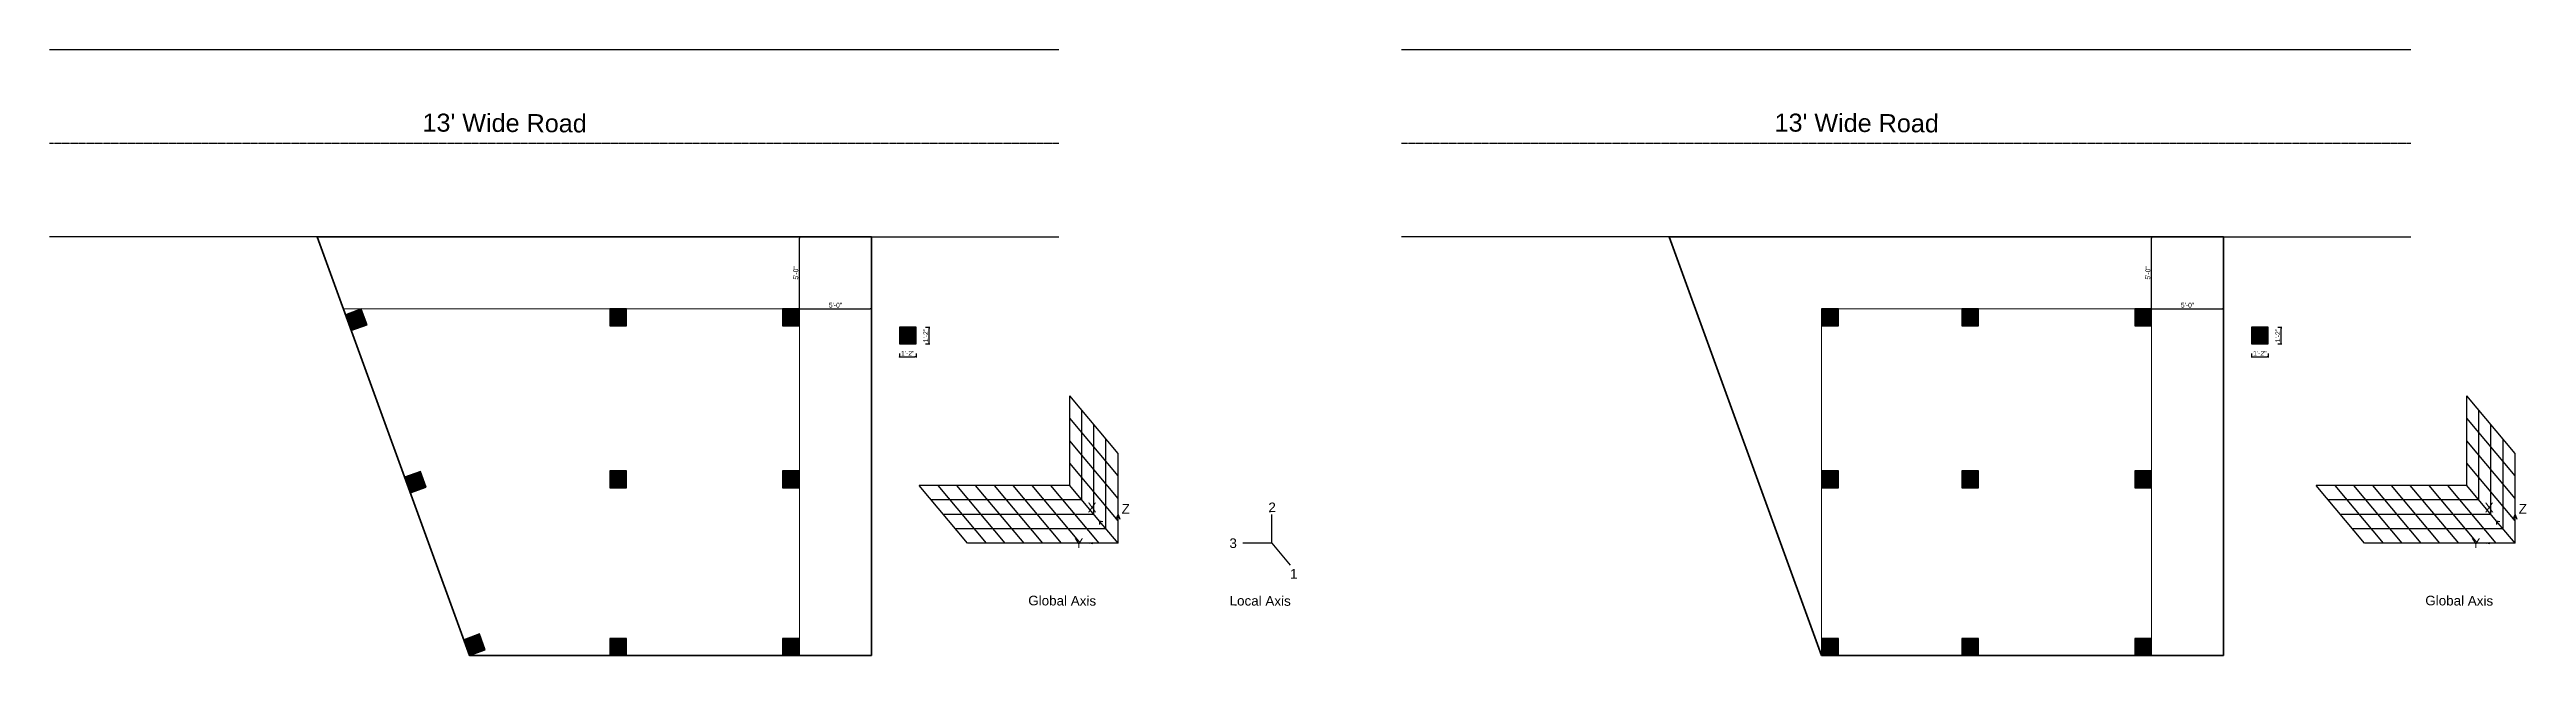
# Model space of a CAD drawing. Header units: inches. Extents: x 115570 to 265311, y 61168 to 314550.
# Drawn here: x 171036 to 173098, y 72385 to 72889 of the extents above; entities that cross this region are included whole.
import ezdxf

# ---------------------------------------------------------------- set-up
doc = ezdxf.new("R2010")
doc.units = ezdxf.units.IN
doc.header["$MEASUREMENT"] = 0
doc.linetypes.add('ACAD_ISO08W100', pattern=[36, 24, -3, 6, -3])
doc.layers.get('0').update_dxf_attribs({"lineweight": 25})
doc.layers.add('0 wall', color=7, linetype='Continuous', lineweight=40)
doc.layers.add('CL', color=4, linetype='ACAD_ISO08W100', transparency=0.5)
doc.layers.add('site plan line', color=5, linetype='Continuous', lineweight=35, transparency=0.45)
doc.styles.add('arial.', font='arial.ttf')
doc.styles.get("Standard").update_dxf_attribs({"font": 'arial.ttf'})
doc.dimstyles.new('boundary wall dimension line', dxfattribs={"dimscale": 0, "dimtxt": 4, "dimasz": 1, "dimexe": 0.5, "dimexo": 3, "dimgap": 1, "dimtad": 1, "dimdec": 0, "dimrnd": 0.25, "dimzin": 3, "dimdsep": 46, "dimlunit": 4, "dimtxsty": 'arial.', "dimblk": 'DOT', "dimcen": 3, "dimdle": 6, "dimclrd": 4, "dimclre": 256, "dimclrt": 7, "dimazin": 0, "dimtfac": 1, "dimtdec": 0, "dimtix": 1, "dimtmove": 2, "dimatfit": 3, "dimfxl": 3, "dimfxlon": 1, "dimtolj": 1, "dimtzin": 0, "dimlwd": -1, "dimlwe": -1, "dimarcsym": 0})

msp = doc.modelspace()

# ---------------------------------------------------------------- texts
at = {"attachment_point": 1, "rotation": 359.69097}
for s, insert, char_height, width in [("13' Wide Road", (171346.08, 72835.93), 15, 254.7349), ("13' Wide Road", (172471.79, 72835.93), 15, 254.7349), ('Global Axis', (171850.4, 72434.4), 8, 63.0317), ('Local Axis', (172018.05, 72434.27), 8, 63.0317), ('Global Axis', (173013.55, 72434.4), 8, 63.0317)]:
    msp.add_mtext(s, dxfattribs=dict(at, insert=insert, char_height=char_height, width=width))
at = {"color": 1, "char_height": 8, "width": 26.965, "rotation": 0.30903}
for s, insert, attachment_point in [('X', (171899.83, 72503.74), 7), ('X', (173062.98, 72503.74), 7), ('3', (172024.07, 72482.15), 3)]:
    msp.add_mtext(s, dxfattribs=dict(at, insert=insert, attachment_point=attachment_point))
at = {"color": 5, "char_height": 8, "width": 26.965, "attachment_point": 1, "rotation": 359.69097}
for insert in [(171928.18, 72510.72), (173091.33, 72510.72)]:
    msp.add_mtext('Z', dxfattribs=dict(at, insert=insert))
at = {"color": 2, "insert": (172056.54, 72511.99), "char_height": 8, "width": 26.965, "attachment_point": 3, "rotation": 0.30903}
msp.add_mtext('2', dxfattribs=at)
at = {"color": 3, "char_height": 8, "width": 26.965, "attachment_point": 3, "rotation": 0.30903}
for s, insert in [('Y', (171896.19, 72482.15)), ('Y', (173059.34, 72482.15)), ('1', (172074.52, 72456.66))]:
    msp.add_mtext(s, dxfattribs=dict(at, insert=insert))

# ---------------------------------------------------------------- blocks, each defined once
blk = doc.blocks.new('_Dot')
at = {"color": 0, "linetype": 'ByBlock', "lineweight": -2}
blk.add_line((-0.5, 0), (-1, 0), dxfattribs=at)
at = {"color": 0, "linetype": 'ByBlock', "const_width": 0.5}
blk.add_lwpolyline([(-0.25, 0, 1), (0.25, 0, 1)], format="xyb", close=True, dxfattribs=at)
blk = doc.blocks.new('*D318')
at = {"transparency": 16777216}
for p, q in [((171659.9, 72733.2), (171660.4, 72733.2)), ((171659.9, 72673.2), (171660.4, 72673.2))]:
    blk.add_line(p, q, dxfattribs=at)
at = {"color": 4, "transparency": 16777216}
blk.add_line((171659.9, 72674.2), (171659.9, 72732.2), dxfattribs=at)
at = {"layer": 'Defpoints', "color": 0, "transparency": 16777216}
for p in [(171659.9, 72733.2), (171659.9, 72733.2), (171659.9, 72673.2)]:
    blk.add_point(p, dxfattribs=at)
at = {"color": 4, "transparency": 16777216}
for p, rotation in [((171659.9, 72733.2), 90), ((171659.9, 72673.2), 270)]:
    blk.add_blockref('_Dot', p, dxfattribs=dict(at, rotation=rotation))
at = {"color": 7, "transparency": 16777216, "insert": (171656.9, 72703.2), "char_height": 4, "attachment_point": 5, "rotation": 90, "style": 'arial.'}
blk.add_mtext('\\A1;5\'-0"', dxfattribs=at)
blk = doc.blocks.new('*D319')
at = {"transparency": 16777216}
for p, q in [((171659.9, 72673.2), (171659.9, 72672.7)), ((171719.9, 72673.2), (171719.9, 72673.7))]:
    blk.add_line(p, q, dxfattribs=at)
at = {"color": 4, "transparency": 16777216}
blk.add_line((171660.9, 72673.2), (171718.9, 72673.2), dxfattribs=at)
at = {"layer": 'Defpoints', "color": 0, "transparency": 16777216}
for p in [(171659.9, 72673.2), (171719.9, 72673.2), (171719.9, 72673.2)]:
    blk.add_point(p, dxfattribs=at)
at = {"color": 4, "transparency": 16777216, "rotation": 180}
blk.add_blockref('_Dot', (171659.9, 72673.2), dxfattribs=at)
at = {"color": 4, "transparency": 16777216}
blk.add_blockref('_Dot', (171719.9, 72673.2), dxfattribs=at)
at = {"color": 7, "transparency": 16777216, "insert": (171689.9, 72676.3), "char_height": 4, "attachment_point": 5, "style": 'arial.'}
blk.add_mtext('\\A1;5\'-0"', dxfattribs=at)
blk = doc.blocks.new('*D324')
at = {"transparency": 16777216}
for p, q in [((172785.6, 72733.2), (172786.1, 72733.2)), ((172785.6, 72673.2), (172786.1, 72673.2))]:
    blk.add_line(p, q, dxfattribs=at)
at = {"color": 4, "transparency": 16777216}
blk.add_line((172785.6, 72674.2), (172785.6, 72732.2), dxfattribs=at)
at = {"layer": 'Defpoints', "color": 0, "transparency": 16777216}
for p in [(172785.6, 72733.2), (172785.6, 72733.2), (172785.6, 72673.2)]:
    blk.add_point(p, dxfattribs=at)
at = {"color": 4, "transparency": 16777216}
for p, rotation in [((172785.6, 72733.2), 90), ((172785.6, 72673.2), 270)]:
    blk.add_blockref('_Dot', p, dxfattribs=dict(at, rotation=rotation))
at = {"color": 7, "transparency": 16777216, "insert": (172782.6, 72703.2), "char_height": 4, "attachment_point": 5, "rotation": 90, "style": 'arial.'}
blk.add_mtext('\\A1;5\'-0"', dxfattribs=at)
blk = doc.blocks.new('*D325')
at = {"transparency": 16777216}
for p, q in [((172785.6, 72673.2), (172785.6, 72672.7)), ((172845.6, 72673.2), (172845.6, 72673.7))]:
    blk.add_line(p, q, dxfattribs=at)
at = {"color": 4, "transparency": 16777216}
blk.add_line((172786.6, 72673.2), (172844.6, 72673.2), dxfattribs=at)
at = {"layer": 'Defpoints', "color": 0, "transparency": 16777216}
for p in [(172785.6, 72673.2), (172845.6, 72673.2), (172845.6, 72673.2)]:
    blk.add_point(p, dxfattribs=at)
at = {"color": 4, "transparency": 16777216, "rotation": 180}
blk.add_blockref('_Dot', (172785.6, 72673.2), dxfattribs=at)
at = {"color": 4, "transparency": 16777216}
blk.add_blockref('_Dot', (172845.6, 72673.2), dxfattribs=at)
at = {"color": 7, "transparency": 16777216, "insert": (172815.6, 72676.3), "char_height": 4, "attachment_point": 5, "style": 'arial.'}
blk.add_mtext('\\A1;5\'-0"', dxfattribs=at)

# ---------------------------------------------------------------- dimensions: what is measured, and where the dimension line sits
for base, p1, p2, picture, middle in [((171659.91, 72733.21), (171659.91, 72673.21), (171659.91, 72733.21), '*D318', (171656.87, 72703.21)), ((172785.62, 72733.21), (172785.62, 72673.21), (172785.62, 72733.21), '*D324', (172782.57, 72703.21))]:
    dim = msp.add_linear_dim(base=base, p1=p1, p2=p2, angle=90, dimstyle='boundary wall dimension line', override={"dimscale": 1})
    dim.commit()
    dim.dimension.update_dxf_attribs({"geometry": picture, "text_midpoint": middle})
for base, p1, p2, picture, middle in [((171719.91, 72673.21), (171659.91, 72673.21), (171719.91, 72673.21), '*D319', (171689.91, 72676.25)), ((172845.62, 72673.21), (172785.62, 72673.21), (172845.62, 72673.21), '*D325', (172815.62, 72676.25))]:
    dim = msp.add_linear_dim(base=base, p1=p1, p2=p2, dimstyle='boundary wall dimension line', override={"dimscale": 1})
    dim.commit()
    dim.dimension.update_dxf_attribs({"geometry": picture, "text_midpoint": middle})
for base, p1, p2 in [((171767.96, 72658.04), (171757.07, 72644.04), (171757.07, 72658.04)), ((172893.67, 72658.04), (172882.78, 72644.04), (172882.78, 72658.04))]:
    msp.add_linear_dim(base=base, p1=p1, p2=p2, angle=90, dimstyle='boundary wall dimension line', override={"dimscale": 1}).render()
for base, p1, p2 in [((171757.07, 72633.22), (171743.07, 72644.04), (171757.07, 72644.04)), ((172882.78, 72633.22), (172868.78, 72644.04), (172882.78, 72644.04))]:
    msp.add_linear_dim(base=base, p1=p1, p2=p2, dimstyle='boundary wall dimension line', override={"dimscale": 1}).render()

# ---------------------------------------------------------------- hatches: boundary and pattern name
at = {"layer": '0 wall', "transparency": 33554559}
h = msp.add_hatch(color=256, dxfattribs=at)
h.dxf.hatch_style = 1
h.paths.add_polyline_path([(171286.69, 72655.27), (171299.85, 72660.06), (171295.06, 72673.21), (171281.91, 72668.42)])
h = msp.add_hatch(color=256, dxfattribs=at)
h.dxf.hatch_style = 1
h.paths.add_polyline_path([(171515.91, 72673.21), (171501.91, 72673.21), (171501.91, 72659.21), (171515.91, 72659.21)])
h = msp.add_hatch(color=256, dxfattribs=at)
h.dxf.hatch_style = 1
h.paths.add_polyline_path([(171659.91, 72673.21), (171645.91, 72673.21), (171645.91, 72659.21), (171659.91, 72659.21)])
h = msp.add_hatch(color=256, dxfattribs=at)
h.dxf.hatch_style = 1
h.paths.add_polyline_path([(172524.9, 72673.21), (172510.9, 72673.21), (172510.9, 72659.21), (172524.9, 72659.21)])
h = msp.add_hatch(color=256, dxfattribs=at)
h.dxf.hatch_style = 1
h.paths.add_polyline_path([(172641.62, 72673.21), (172627.62, 72673.21), (172627.62, 72659.21), (172641.62, 72659.21)])
h = msp.add_hatch(color=256, dxfattribs=at)
h.dxf.hatch_style = 1
h.paths.add_polyline_path([(172785.62, 72673.21), (172771.62, 72673.21), (172771.62, 72659.21), (172785.62, 72659.21)])
h = msp.add_hatch(color=256, dxfattribs=at)
h.dxf.hatch_style = 1
h.paths.add_polyline_path([(171757.07, 72658.04), (171743.07, 72658.04), (171743.07, 72644.04), (171757.07, 72644.04)])
h = msp.add_hatch(color=256, dxfattribs=at)
h.dxf.hatch_style = 1
h.paths.add_polyline_path([(172882.78, 72658.04), (172868.78, 72658.04), (172868.78, 72644.04), (172882.78, 72644.04)])
h = msp.add_hatch(color=256, dxfattribs=at)
h.dxf.hatch_style = 1
h.paths.add_polyline_path([(171335.95, 72519.95), (171349.1, 72524.74), (171344.31, 72537.9), (171331.16, 72533.11)])
h = msp.add_hatch(color=256, dxfattribs=at)
h.dxf.hatch_style = 1
h.paths.add_polyline_path([(171515.91, 72538.32), (171501.91, 72538.32), (171501.91, 72524.32), (171515.91, 72524.32)])
h = msp.add_hatch(color=256, dxfattribs=at)
h.dxf.hatch_style = 1
h.paths.add_polyline_path([(171659.91, 72538.32), (171645.91, 72538.32), (171645.91, 72524.32), (171659.91, 72524.32)])
h = msp.add_hatch(color=256, dxfattribs=at)
h.dxf.hatch_style = 1
h.paths.add_polyline_path([(172524.9, 72538.32), (172510.9, 72538.32), (172510.9, 72524.32), (172524.9, 72524.32)])
h = msp.add_hatch(color=256, dxfattribs=at)
h.dxf.hatch_style = 1
h.paths.add_polyline_path([(172641.62, 72538.32), (172627.62, 72538.32), (172627.62, 72524.32), (172641.62, 72524.32)])
h = msp.add_hatch(color=256, dxfattribs=at)
h.dxf.hatch_style = 1
h.paths.add_polyline_path([(172785.62, 72538.32), (172771.62, 72538.32), (172771.62, 72524.32), (172785.62, 72524.32)])
h = msp.add_hatch(color=256, dxfattribs=at)
h.dxf.hatch_style = 1
h.paths.add_polyline_path([(171385.2, 72384.64), (171398.35, 72389.42), (171393.56, 72402.58), (171380.41, 72397.79)])
h = msp.add_hatch(color=256, dxfattribs=at)
h.dxf.hatch_style = 1
h.paths.add_polyline_path([(171515.91, 72398.64), (171501.91, 72398.64), (171501.91, 72384.64), (171515.91, 72384.64)])
h = msp.add_hatch(color=256, dxfattribs=at)
h.dxf.hatch_style = 1
h.paths.add_polyline_path([(171659.91, 72398.64), (171645.91, 72398.64), (171645.91, 72384.64), (171659.91, 72384.64)])
h = msp.add_hatch(color=256, dxfattribs=at)
h.dxf.hatch_style = 1
h.paths.add_polyline_path([(172524.9, 72398.64), (172510.9, 72398.64), (172510.9, 72384.64), (172524.9, 72384.64)])
h = msp.add_hatch(color=256, dxfattribs=at)
h.dxf.hatch_style = 1
h.paths.add_polyline_path([(172641.62, 72398.64), (172627.62, 72398.64), (172627.62, 72384.64), (172641.62, 72384.64)])
h = msp.add_hatch(color=256, dxfattribs=at)
h.dxf.hatch_style = 1
h.paths.add_polyline_path([(172785.62, 72398.64), (172771.62, 72398.64), (172771.62, 72384.64), (172785.62, 72384.64)])

# ---------------------------------------------------------------- linework, layer by layer
for p, q in [((171035.53, 72889.21), (171875.91, 72889.21)), ((172161.24, 72889.21), (173001.62, 72889.21)), ((171258.32, 72733.21), (171035.53, 72733.21)), ((171719.91, 72733.21), (171875.91, 72733.21)), ((172384.03, 72733.21), (172161.24, 72733.21)), ((172845.62, 72733.21), (173001.62, 72733.21))]:
    msp.add_line(p, q)
at = {"transparency": 33554483}
for p, q in [((171884.91, 72526.13), (171884.91, 72600.8)), ((173048.06, 72526.13), (173048.06, 72600.8)), ((171925.19, 72534.13), (171884.91, 72582.13)), ((171894.98, 72514.13), (171894.98, 72588.8)), ((171905.05, 72502.13), (171905.05, 72576.8)), ((173088.34, 72534.13), (173048.06, 72582.13)), ((173058.13, 72514.13), (173058.13, 72588.8)), ((173068.2, 72502.13), (173068.2, 72576.8)), ((171925.19, 72515.47), (171884.91, 72563.47)), ((171915.12, 72490.13), (171915.12, 72564.8)), ((173088.34, 72515.47), (173048.06, 72563.47)), ((173078.27, 72490.13), (173078.27, 72564.8)), ((171925.19, 72496.8), (171884.91, 72544.8)), ((173088.34, 72496.8), (173048.06, 72544.8)), ((171799.87, 72478.13), (171759.6, 72526.13)), ((171884.91, 72526.13), (171759.6, 72526.13)), ((171894.98, 72514.13), (171769.66, 72514.13)), ((171894.98, 72514.13), (171769.66, 72514.13)), ((171815.54, 72478.13), (171775.26, 72526.13)), ((171831.2, 72478.13), (171790.93, 72526.13)), ((171846.87, 72478.13), (171806.59, 72526.13)), ((171862.53, 72478.13), (171822.25, 72526.13)), ((171878.2, 72478.13), (171837.92, 72526.13)), ((171893.86, 72478.13), (171853.58, 72526.13)), ((171909.53, 72478.13), (171869.25, 72526.13)), ((173048.06, 72526.13), (172922.75, 72526.13)), ((172963.02, 72478.13), (172922.75, 72526.13)), ((173058.13, 72514.13), (172932.81, 72514.13)), ((173058.13, 72514.13), (172932.81, 72514.13)), ((172978.69, 72478.13), (172938.41, 72526.13)), ((172994.35, 72478.13), (172954.08, 72526.13)), ((173010.02, 72478.13), (172969.74, 72526.13)), ((173025.68, 72478.13), (172985.41, 72526.13)), ((173041.35, 72478.13), (173001.07, 72526.13)), ((173057.01, 72478.13), (173016.73, 72526.13)), ((173072.68, 72478.13), (173032.4, 72526.13)), ((171905.05, 72502.13), (171779.73, 72502.13)), ((171915.12, 72490.13), (171789.8, 72490.13)), ((173068.2, 72502.13), (172942.88, 72502.13)), ((173078.27, 72490.13), (172952.95, 72490.13))]:
    msp.add_line(p, q, dxfattribs=at)
at = {"transparency": 33554636}
for p, q in [((171925.19, 72552.8), (171884.91, 72600.8)), ((173088.34, 72552.8), (173048.06, 72600.8)), ((171925.19, 72502.13), (171925.19, 72552.8)), ((173088.34, 72502.13), (173088.34, 72552.8)), ((171909.76, 72496.51), (171884.91, 72526.13)), ((173072.91, 72496.51), (173048.06, 72526.13)), ((171901.19, 72478.13), (171799.87, 72478.13)), ((173064.34, 72478.13), (172963.02, 72478.13))]:
    msp.add_line(p, q, dxfattribs=at)
at = {"color": 1}
for p, q in [((171925.19, 72478.13), (171909.76, 72496.51)), ((173088.34, 72478.13), (173072.91, 72496.51)), ((172053.07, 72478.13), (172029.07, 72478.13))]:
    msp.add_line(p, q, dxfattribs=at)
at = {"color": 5}
for p, q in [((171925.19, 72478.13), (171925.19, 72502.13)), ((173088.34, 72478.13), (173088.34, 72502.13))]:
    msp.add_line(p, q, dxfattribs=at)
at = {"color": 2}
msp.add_line((172053.07, 72478.13), (172053.07, 72502.13), dxfattribs=at)
at = {"color": 3}
for p, q in [((171925.19, 72478.13), (171901.19, 72478.13)), ((172053.07, 72478.13), (172068.49, 72459.74)), ((173088.34, 72478.13), (173064.34, 72478.13))]:
    msp.add_line(p, q, dxfattribs=at)
for points in [[(171286.69, 72655.27), (171299.85, 72660.06), (171295.06, 72673.21), (171281.91, 72668.42)], [(171501.91, 72659.21), (171515.91, 72659.21), (171515.91, 72673.21), (171501.91, 72673.21)], [(171645.91, 72659.21), (171659.91, 72659.21), (171659.91, 72673.21), (171645.91, 72673.21)], [(172510.9, 72659.21), (172524.9, 72659.21), (172524.9, 72673.21), (172510.9, 72673.21)], [(172627.62, 72659.21), (172641.62, 72659.21), (172641.62, 72673.21), (172627.62, 72673.21)], [(172771.62, 72659.21), (172785.62, 72659.21), (172785.62, 72673.21), (172771.62, 72673.21)], [(171743.07, 72644.04), (171757.07, 72644.04), (171757.07, 72658.04), (171743.07, 72658.04)], [(172868.78, 72644.04), (172882.78, 72644.04), (172882.78, 72658.04), (172868.78, 72658.04)], [(171335.95, 72519.95), (171349.1, 72524.74), (171344.31, 72537.9), (171331.16, 72533.11)], [(171501.91, 72524.32), (171515.91, 72524.32), (171515.91, 72538.32), (171501.91, 72538.32)], [(171645.91, 72524.32), (171659.91, 72524.32), (171659.91, 72538.32), (171645.91, 72538.32)], [(172510.9, 72524.32), (172524.9, 72524.32), (172524.9, 72538.32), (172510.9, 72538.32)], [(172627.62, 72524.32), (172641.62, 72524.32), (172641.62, 72538.32), (172627.62, 72538.32)], [(172771.62, 72524.32), (172785.62, 72524.32), (172785.62, 72538.32), (172771.62, 72538.32)], [(171385.2, 72384.64), (171398.35, 72389.42), (171393.56, 72402.58), (171380.41, 72397.79)], [(171501.91, 72384.64), (171515.91, 72384.64), (171515.91, 72398.64), (171501.91, 72398.64)], [(171645.91, 72384.64), (171659.91, 72384.64), (171659.91, 72398.64), (171645.91, 72398.64)], [(172510.9, 72384.64), (172524.9, 72384.64), (172524.9, 72398.64), (172510.9, 72398.64)], [(172627.62, 72384.64), (172641.62, 72384.64), (172641.62, 72398.64), (172627.62, 72398.64)], [(172771.62, 72384.64), (172785.62, 72384.64), (172785.62, 72398.64), (172771.62, 72398.64)]]:
    msp.add_lwpolyline(points, close=True)
at = {"color": 1}
for points in [[(171912.51, 72496.03), (171909.76, 72496.51), (171909.76, 72493.73)], [(173075.66, 72496.03), (173072.91, 72496.51), (173072.91, 72493.73)]]:
    msp.add_lwpolyline(points, dxfattribs=at)
at = {"color": 5}
for points in [[(171923.68, 72498.07), (171925.19, 72502.13), (171926.71, 72498.07)], [(173086.83, 72498.07), (173088.34, 72502.13), (173089.86, 72498.07)]]:
    msp.add_lwpolyline(points, dxfattribs=at)
at = {"color": 3}
for points in [[(171904.17, 72477.51), (171901.19, 72478.13), (171904.17, 72478.75)], [(173067.32, 72477.51), (173064.34, 72478.13), (173067.32, 72478.75)]]:
    msp.add_lwpolyline(points, dxfattribs=at)
at = {"layer": '0 wall', "lineweight": 15}
for points in [[(171280.16, 72673.21), (171385.2, 72384.64), (171659.91, 72384.64), (171659.91, 72673.21)], [(172510.9, 72673.21), (172510.9, 72384.64), (172785.62, 72384.64), (172785.62, 72673.21)]]:
    msp.add_lwpolyline(points, close=True, dxfattribs=at)
at = {"layer": 'CL', "ltscale": 0.02, "transparency": 33554559}
for p, q in [((171035.53, 72811.21), (171875.91, 72811.21)), ((172161.24, 72811.21), (173001.62, 72811.21))]:
    msp.add_line(p, q, dxfattribs=at)
at = {"layer": 'site plan line'}
for points in [[(171719.91, 72384.64), (171385.2, 72384.64), (171258.32, 72733.21), (171719.91, 72733.21)], [(172845.62, 72384.64), (172510.9, 72384.64), (172384.03, 72733.21), (172845.62, 72733.21)]]:
    msp.add_lwpolyline(points, close=True, dxfattribs=at)

msp.set_redraw_order([(e.dxf.handle, doc.entitydb.next_handle()) for e in msp.query("TEXT MTEXT ATTDEF DIMENSION ARC_DIMENSION")])  # texts and dimensions are drawn at this point

doc.saveas('drawing.dxf')
